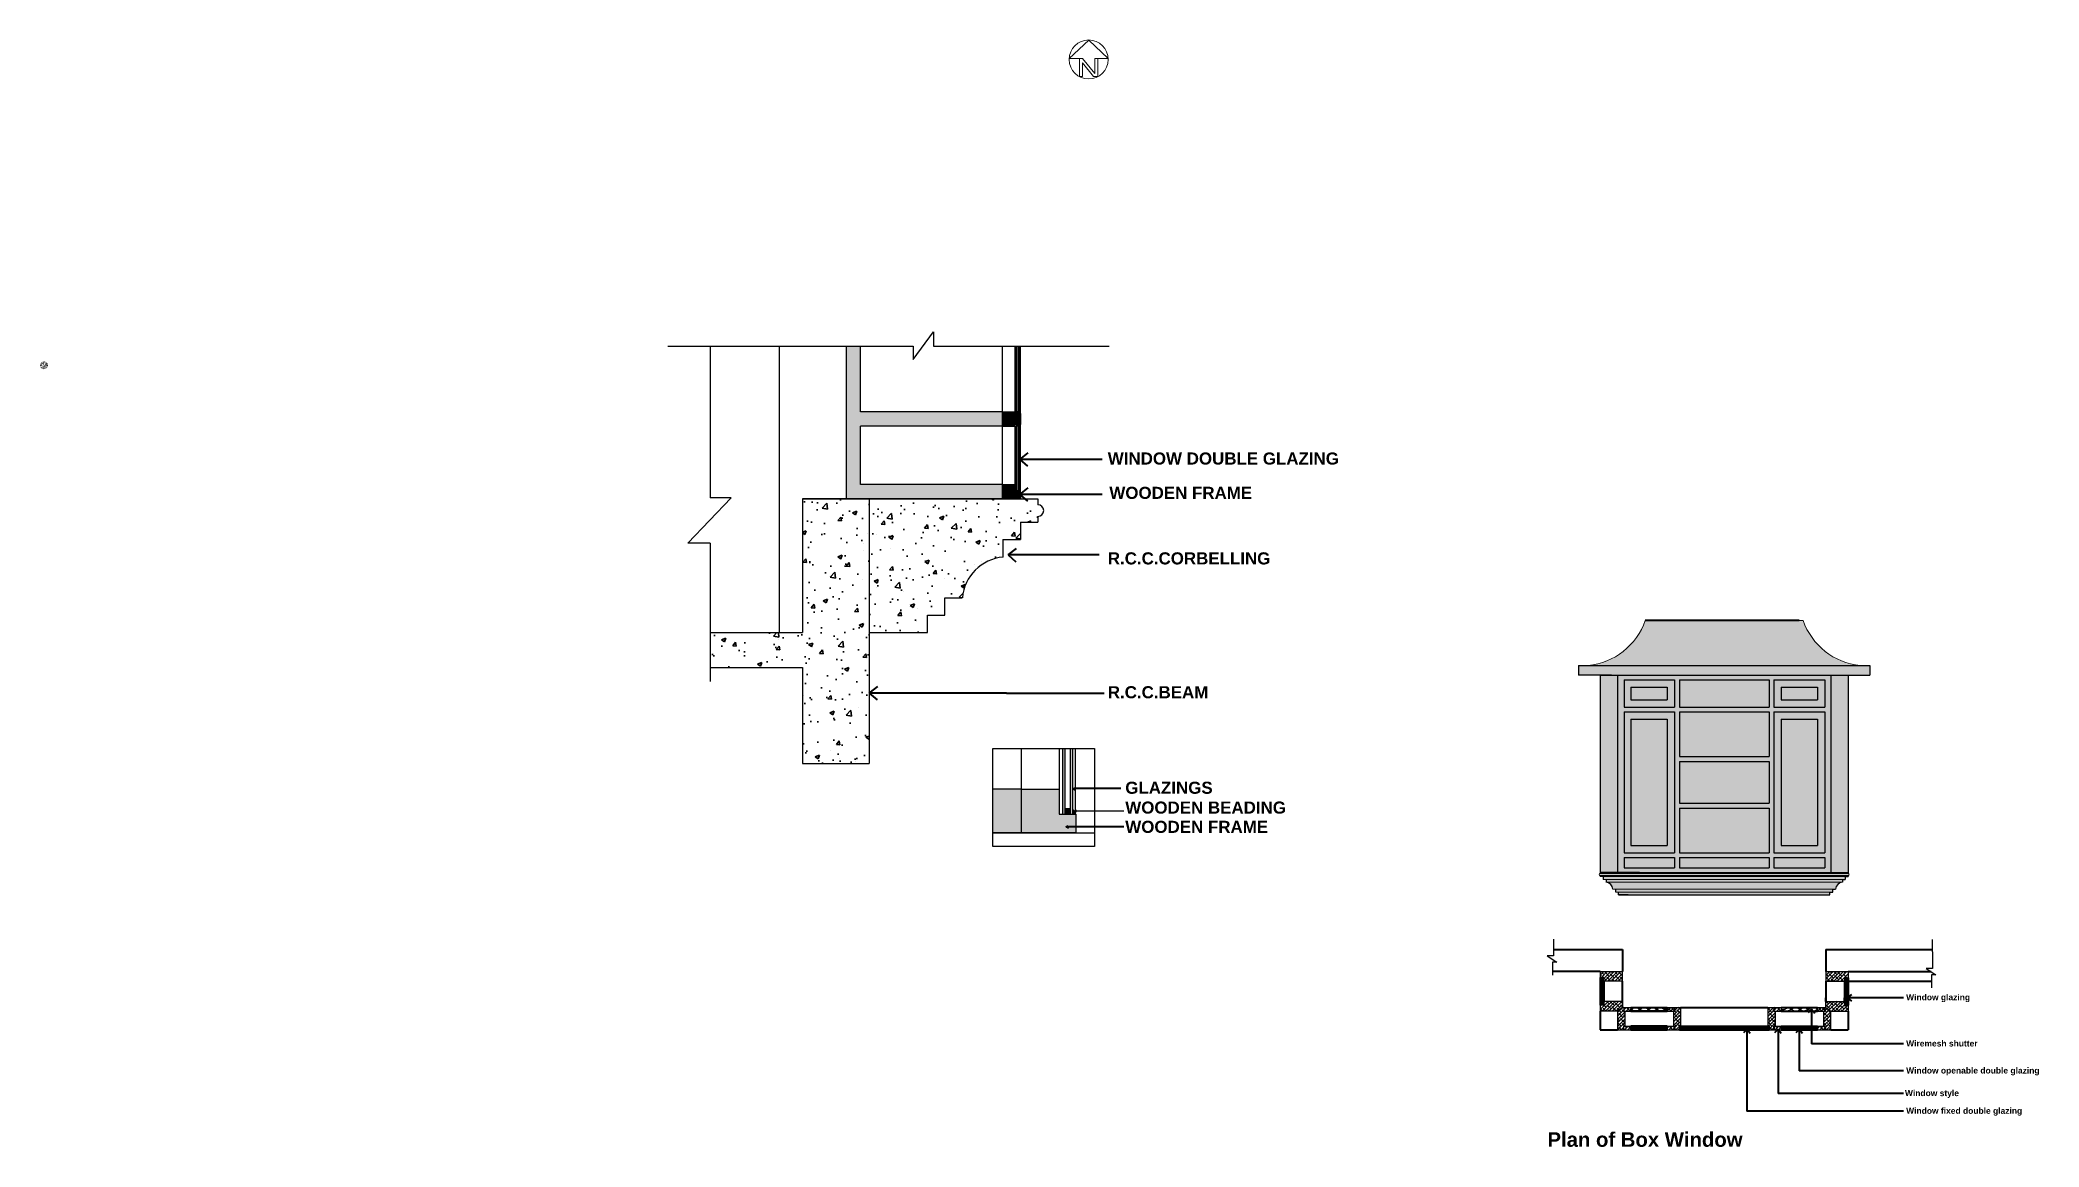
# Model space of a CAD drawing. Header units: inches. Extents: x 1352 to 5457, y 84 to 1168.
# Drawn here: x 1448.3 to 1530.8, y 156.5 to 202.2 of the extents above; entities that cross this region are included whole.
import ezdxf

# ---------------------------------------------------------------- set-up
doc = ezdxf.new("R2010")
doc.units = ezdxf.units.IN
doc.header["$MEASUREMENT"] = 0
doc.linetypes.add('DOT2', pattern=[0.125, 0, -0.125])
for name, color, linetype, lineweight in [('CILL', 250, 'Continuous', 9), ('contour', 250, 'DOT2', 35), ('text', 250, 'Continuous', 30), ('wall', 7, 'Continuous', 40), ('win', 250, 'Continuous', 30)]:
    doc.layers.add(name, color=color, linetype=linetype, lineweight=lineweight)
doc.styles.get("Standard").update_dxf_attribs({"font": 'arialbd.ttf', "height": 1.5})

msp = doc.modelspace()

# ---------------------------------------------------------------- texts
at = {"layer": 'text'}
msp.add_text('Plan of Box Window', height=0.6, dxfattribs=at).set_placement((1510.513, 156.529))
at = {"layer": 'win'}
for s, height, p in [('WINDOW DOUBLE GLAZING', 0.5, (1492.355, 184.697)), ('WOODEN FRAME', 0.5, (1492.419, 183.279)), ('R.C.C.CORBELLING', 0.5, (1492.355, 180.574)), ('R.C.C.BEAM', 0.5, (1492.355, 175.047)), ('GLAZINGS', 0.5, (1493.077, 171.104)), ('WOODEN BEADING', 0.5, (1493.077, 170.285)), ('WOODEN FRAME', 0.5, (1493.077, 169.489)), ('Window glazing', 0.25, (1525.325, 162.579)), ('Wiremesh shutter', 0.25, (1525.325, 160.671)), ('Window openable double glazing', 0.25, (1525.325, 159.555)), ('Window style         ', 0.25, (1525.274, 158.621)), ('Window fixed double glazing', 0.25, (1525.325, 157.891))]:
    msp.add_text(s, height=height, dxfattribs=at).set_placement(p)

# ---------------------------------------------------------------- blocks, each defined once
blk = doc.blocks.new('North Arrow')
for p, q in [((0, 0), (-12.86, -11.999)), ((0, 0), (12.782, -11.999)), ((-12.86, -11.999), (-6, -11.999)), ((-6, -11.999), (-6, -23.999)), ((-6, -11.999), (-4, -11.999)), ((-4, -11.999), (4, -21.999)), ((4, -11.999), (4, -21.999)), ((6, -11.999), (4, -11.999)), ((12.782, -11.999), (6, -11.999)), ((6, -11.999), (6, -23.999)), ((-6, -23.999), (-4, -23.999)), ((3.195, -23.996), (-4, -15.002)), ((-4, -15.002), (-4, -23.999)), ((6, -23.999), (3.195, -23.999))]:
    blk.add_line(p, q)
blk.add_circle((-0.013, -12.745), 12.885)

# ---------------------------------------------------------------- hatches: boundary and pattern name
at = {"layer": 'CILL'}
h = msp.add_hatch(color=256, dxfattribs=at)
h.set_gradient(color1=(255, 255, 0), color2=(179, 179, 0), one_color=1, tint=0.35)
edge = h.paths.add_edge_path(flags=17)
edge.add_arc((1448.426, 188.795), 0.169, 0, 360)
edge = h.paths.add_edge_path(flags=17)
edge.add_arc((1448.426, 188.795), 0.169, 0, 360)
edge = h.paths.add_edge_path(flags=16)
edge.add_line((1448.258, 188.795), (1448.595, 188.795))
edge = h.paths.add_edge_path(flags=16)
edge.add_line((1448.544, 188.913), (1448.308, 188.677))
edge = h.paths.add_edge_path(flags=16)
edge.add_line((1448.544, 188.677), (1448.308, 188.913))
edge = h.paths.add_edge_path(flags=16)
edge.add_line((1448.411, 188.962), (1448.473, 188.842))
edge = h.paths.add_edge_path(flags=16)
edge.add_line((1448.478, 188.895), (1448.442, 188.962))
edge = h.paths.add_edge_path(flags=16)
edge.add_line((1448.454, 188.94), (1448.462, 188.959))
edge = h.paths.add_edge_path(flags=16)
edge.add_line((1448.409, 188.693), (1448.477, 188.634))
edge = h.paths.add_edge_path(flags=16)
edge.add_line((1448.426, 188.741), (1448.499, 188.643))
edge = h.paths.add_edge_path(flags=16)
edge.add_line((1448.452, 188.769), (1448.594, 188.787))
edge = h.paths.add_edge_path(flags=16)
edge.add_line((1448.426, 188.963), (1448.426, 188.626))
edge = h.paths.add_edge_path(flags=16)
edge.add_line((1448.273, 188.725), (1448.369, 188.795))
edge = h.paths.add_edge_path(flags=16)
edge.add_line((1448.262, 188.76), (1448.324, 188.762))
edge = h.paths.add_edge_path(flags=16)
edge.add_line((1448.398, 188.766), (1448.419, 188.627))
edge = h.paths.add_edge_path(flags=16)
edge.add_line((1448.277, 188.717), (1448.379, 188.748))
edge = h.paths.add_edge_path(flags=16)
edge.add_line((1448.266, 188.743), (1448.299, 188.744))
edge = h.paths.add_edge_path(flags=0)
edge.add_line((1448.294, 188.74), (1448.285, 188.721))
edge = h.paths.add_edge_path(flags=16)
edge.add_line((1448.317, 188.713), (1448.282, 188.709))
edge = h.paths.add_edge_path(flags=16)
edge.add_line((1448.296, 188.71), (1448.287, 188.7))
edge = h.paths.add_edge_path(flags=16)
edge.add_line((1448.335, 188.703), (1448.291, 188.695))
edge = h.paths.add_edge_path(flags=16)
edge.add_line((1448.278, 188.743), (1448.27, 188.733))
edge = h.paths.add_edge_path(flags=16)
edge.add_line((1448.385, 188.693), (1448.348, 188.646))
edge = h.paths.add_edge_path(flags=16)
edge.add_line((1448.385, 188.662), (1448.356, 188.642))
edge = h.paths.add_edge_path(flags=16)
edge.add_line((1448.37, 188.738), (1448.346, 188.646))
edge = h.paths.add_edge_path(flags=16)
edge.add_line((1448.357, 188.688), (1448.317, 188.666))
edge = h.paths.add_edge_path(flags=16)
edge.add_line((1448.352, 188.671), (1448.329, 188.658))
edge = h.paths.add_edge_path(flags=16)
edge.add_line((1448.366, 188.667), (1448.37, 188.637))
edge = h.paths.add_edge_path(flags=16)
edge.add_line((1448.325, 188.731), (1448.302, 188.681))
edge = h.paths.add_edge_path(flags=16)
edge.add_line((1448.303, 188.697), (1448.295, 188.69))
edge = h.paths.add_edge_path(flags=16)
edge.add_line((1448.385, 188.752), (1448.385, 188.632))
edge = h.paths.add_edge_path(flags=16)
edge.add_line((1448.385, 188.704), (1448.415, 188.627))
edge = h.paths.add_edge_path(flags=16)
edge.add_line((1448.402, 188.661), (1448.394, 188.63))
edge = h.paths.add_edge_path(flags=16)
edge.add_line((1448.408, 188.646), (1448.4, 188.629))
edge = h.paths.add_edge_path(flags=16)
edge.add_line((1448.443, 188.663), (1448.456, 188.63))
edge = h.paths.add_edge_path(flags=16)
edge.add_line((1448.45, 188.645), (1448.437, 188.627))
edge = h.paths.add_edge_path(flags=16)
edge.add_line((1448.258, 188.803), (1448.393, 188.829))
edge = h.paths.add_edge_path(flags=16)
edge.add_line((1448.286, 188.887), (1448.334, 188.887))
edge = h.paths.add_edge_path(flags=16)
edge.add_line((1448.269, 188.853), (1448.368, 188.853))
edge = h.paths.add_edge_path(flags=16)
edge.add_line((1448.336, 188.853), (1448.26, 188.821))
edge = h.paths.add_edge_path(flags=17)
edge.add_line((1448.261, 188.83), (1448.325, 188.816))
edge = h.paths.add_edge_path(flags=0)
edge.add_line((1448.266, 188.845), (1448.294, 188.836))
edge = h.paths.add_edge_path(flags=17)
edge.add_line((1448.272, 188.863), (1448.292, 188.854))
edge = h.paths.add_edge_path(flags=16)
edge.add_line((1448.277, 188.872), (1448.313, 188.853))
edge = h.paths.add_edge_path(flags=16)
edge.add_line((1448.299, 188.794), (1448.26, 188.766))
edge = h.paths.add_edge_path(flags=16)
edge.add_line((1448.258, 188.781), (1448.274, 188.776))
edge = h.paths.add_edge_path(flags=16)
edge.add_line((1448.339, 188.938), (1448.426, 188.851))
edge = h.paths.add_edge_path(flags=16)
edge.add_line((1448.367, 188.952), (1448.426, 188.921))
edge = h.paths.add_edge_path(flags=16)
edge.add_line((1448.392, 188.885), (1448.391, 188.96))
edge = h.paths.add_edge_path(flags=16)
edge.add_line((1448.352, 188.926), (1448.352, 188.946))
edge = h.paths.add_edge_path(flags=16)
edge.add_line((1448.364, 188.913), (1448.38, 188.957))
edge = h.paths.add_edge_path(flags=17)
edge.add_line((1448.335, 188.936), (1448.361, 188.861))
edge = h.paths.add_edge_path(flags=16)
edge.add_line((1448.322, 188.927), (1448.327, 188.895))
edge = h.paths.add_edge_path(flags=16)
edge.add_line((1448.313, 188.92), (1448.324, 188.916))
edge = h.paths.add_edge_path(flags=16)
edge.add_line((1448.297, 188.902), (1448.312, 188.888))
edge = h.paths.add_edge_path(flags=16)
edge.add_line((1448.303, 188.897), (1448.301, 188.908))
edge = h.paths.add_edge_path(flags=16)
edge.add_line((1448.428, 188.931), (1448.437, 188.962))
edge = h.paths.add_edge_path(flags=16)
edge.add_line((1448.433, 188.949), (1448.422, 188.963))
edge = h.paths.add_edge_path(flags=16)
edge.add_line((1448.391, 188.949), (1448.404, 188.962))
edge = h.paths.add_edge_path(flags=16)
edge.add_line((1448.501, 188.743), (1448.592, 188.767))
edge = h.paths.add_edge_path(flags=16)
edge.add_line((1448.515, 188.707), (1448.566, 188.701))
edge = h.paths.add_edge_path(flags=16)
edge.add_line((1448.543, 188.703), (1448.556, 188.688))
edge = h.paths.add_edge_path(flags=16)
edge.add_line((1448.479, 188.742), (1448.588, 188.746))
edge = h.paths.add_edge_path(flags=16)
edge.add_line((1448.534, 188.743), (1448.574, 188.713))
edge = h.paths.add_edge_path(flags=16)
edge.add_line((1448.479, 188.742), (1448.501, 188.644))
edge = h.paths.add_edge_path(flags=16)
edge.add_line((1448.491, 188.692), (1448.526, 188.658))
edge = h.paths.add_edge_path(flags=16)
edge.add_line((1448.512, 188.71), (1448.517, 188.654))
edge = h.paths.add_edge_path(flags=16)
edge.add_line((1448.496, 188.669), (1448.491, 188.64))
edge = h.paths.add_edge_path(flags=16)
edge.add_line((1448.555, 188.727), (1448.583, 188.732))
edge = h.paths.add_edge_path(flags=16)
edge.add_line((1448.482, 188.849), (1448.472, 188.957))
edge = h.paths.add_edge_path(flags=16)
edge.add_line((1448.476, 188.917), (1448.498, 188.947))
edge = h.paths.add_edge_path(flags=16)
edge.add_line((1448.515, 188.938), (1448.511, 188.881))
edge = h.paths.add_edge_path(flags=16)
edge.add_line((1448.514, 188.914), (1448.527, 188.93))
edge = h.paths.add_edge_path(flags=16)
edge.add_line((1448.531, 188.899), (1448.557, 188.9))
edge = h.paths.add_edge_path(flags=16)
edge.add_line((1448.492, 188.86), (1448.576, 188.872))
edge = h.paths.add_edge_path(flags=16)
edge.add_line((1448.528, 188.865), (1448.564, 188.893))
edge = h.paths.add_edge_path(flags=16)
edge.add_line((1448.579, 188.866), (1448.485, 188.796))
edge = h.paths.add_edge_path(flags=16)
edge.add_line((1448.535, 188.832), (1448.59, 188.833))
edge = h.paths.add_edge_path(flags=16)
edge.add_line((1448.509, 188.776), (1448.594, 188.815))
edge = h.paths.add_edge_path(flags=16)
edge.add_line((1448.474, 188.938), (1448.492, 188.95))
edge = h.paths.add_edge_path()
edge.add_line((1448.474, 188.938), (1448.492, 188.95))
edge.add_line((1448.509, 188.776), (1448.594, 188.815))
edge.add_line((1448.535, 188.832), (1448.59, 188.833))
edge.add_line((1448.579, 188.866), (1448.485, 188.796))
edge.add_line((1448.528, 188.865), (1448.564, 188.893))
edge.add_line((1448.492, 188.86), (1448.576, 188.872))
edge.add_line((1448.531, 188.899), (1448.557, 188.9))
edge.add_line((1448.514, 188.914), (1448.527, 188.93))
edge.add_line((1448.515, 188.938), (1448.511, 188.881))
edge.add_line((1448.476, 188.917), (1448.498, 188.947))
edge.add_line((1448.482, 188.849), (1448.472, 188.957))
edge.add_line((1448.555, 188.727), (1448.583, 188.732))
edge.add_line((1448.496, 188.669), (1448.491, 188.64))
edge.add_line((1448.512, 188.71), (1448.517, 188.654))
edge.add_line((1448.491, 188.692), (1448.526, 188.658))
edge.add_line((1448.479, 188.742), (1448.501, 188.644))
edge.add_line((1448.534, 188.743), (1448.574, 188.713))
edge.add_line((1448.479, 188.742), (1448.588, 188.746))
edge.add_line((1448.543, 188.703), (1448.556, 188.688))
edge.add_line((1448.515, 188.707), (1448.566, 188.701))
edge.add_line((1448.501, 188.743), (1448.592, 188.767))
edge.add_line((1448.391, 188.949), (1448.404, 188.962))
edge.add_line((1448.433, 188.949), (1448.422, 188.963))
edge.add_line((1448.428, 188.931), (1448.437, 188.962))
edge.add_line((1448.303, 188.897), (1448.301, 188.908))
edge.add_line((1448.297, 188.902), (1448.312, 188.888))
edge.add_line((1448.313, 188.92), (1448.324, 188.916))
edge.add_line((1448.322, 188.927), (1448.327, 188.895))
edge.add_line((1448.335, 188.936), (1448.361, 188.861))
edge.add_line((1448.364, 188.913), (1448.38, 188.957))
edge.add_line((1448.352, 188.926), (1448.352, 188.946))
edge.add_line((1448.392, 188.885), (1448.391, 188.96))
edge.add_line((1448.367, 188.952), (1448.426, 188.921))
edge.add_line((1448.339, 188.938), (1448.426, 188.851))
edge.add_line((1448.258, 188.781), (1448.274, 188.776))
edge.add_line((1448.299, 188.794), (1448.26, 188.766))
edge.add_line((1448.277, 188.872), (1448.313, 188.853))
edge.add_line((1448.272, 188.863), (1448.292, 188.854))
edge.add_line((1448.266, 188.845), (1448.294, 188.836))
edge.add_line((1448.261, 188.83), (1448.325, 188.816))
edge.add_line((1448.336, 188.853), (1448.26, 188.821))
edge.add_line((1448.269, 188.853), (1448.368, 188.853))
edge.add_line((1448.286, 188.887), (1448.334, 188.887))
edge.add_line((1448.258, 188.803), (1448.393, 188.829))
edge.add_line((1448.443, 188.663), (1448.456, 188.63))
edge.add_line((1448.402, 188.661), (1448.394, 188.63))
edge.add_line((1448.385, 188.704), (1448.415, 188.627))
edge.add_line((1448.385, 188.752), (1448.385, 188.632))
edge.add_line((1448.303, 188.697), (1448.295, 188.69))
edge.add_line((1448.325, 188.731), (1448.302, 188.681))
edge.add_line((1448.366, 188.667), (1448.37, 188.637))
edge.add_line((1448.352, 188.671), (1448.329, 188.658))
edge.add_line((1448.357, 188.688), (1448.317, 188.666))
edge.add_line((1448.37, 188.738), (1448.346, 188.646))
edge.add_line((1448.385, 188.662), (1448.356, 188.642))
edge.add_line((1448.385, 188.693), (1448.348, 188.646))
edge.add_line((1448.278, 188.743), (1448.27, 188.733))
edge.add_line((1448.335, 188.703), (1448.291, 188.695))
edge.add_line((1448.296, 188.71), (1448.287, 188.7))
edge.add_line((1448.317, 188.713), (1448.282, 188.709))
edge.add_line((1448.294, 188.74), (1448.285, 188.721))
edge.add_line((1448.266, 188.743), (1448.299, 188.744))
edge.add_line((1448.277, 188.717), (1448.379, 188.748))
edge.add_line((1448.398, 188.766), (1448.419, 188.627))
edge.add_line((1448.262, 188.76), (1448.324, 188.762))
edge.add_line((1448.273, 188.725), (1448.369, 188.795))
edge.add_line((1448.426, 188.963), (1448.426, 188.626))
edge.add_line((1448.452, 188.769), (1448.594, 188.787))
edge.add_line((1448.426, 188.741), (1448.499, 188.643))
edge.add_line((1448.409, 188.693), (1448.477, 188.634))
edge.add_line((1448.454, 188.94), (1448.462, 188.959))
edge.add_line((1448.478, 188.895), (1448.442, 188.962))
edge.add_line((1448.411, 188.962), (1448.473, 188.842))
edge.add_line((1448.544, 188.677), (1448.308, 188.913))
edge.add_line((1448.544, 188.913), (1448.308, 188.677))
edge.add_line((1448.258, 188.795), (1448.595, 188.795))
h = msp.add_hatch(color=256, dxfattribs=at)
h.set_gradient(color1=(223, 255, 127), color2=(235, 255, 173), one_color=1, tint=0.84, name='CYLINDER')
h.paths.add_polyline_path([(1522.691, 167.449), (1512.931, 167.449, -0.361341), (1513.211, 167.169), (1522.291, 167.169), (1522.411, 167.169, -0.361341)])
h.paths.add_polyline_path([(1522.931, 167.809), (1512.691, 167.809, 1), (1512.691, 167.729), (1522.931, 167.729, 0.023408), (1522.935, 167.73, 0.954255)])
h.paths.add_polyline_path([(1522.931, 167.729), (1512.691, 167.729), (1512.691, 167.689), (1522.811, 167.689), (1522.931, 167.689)])
h.paths.add_polyline_path([(1522.931, 167.849), (1521.311, 167.849), (1512.691, 167.849), (1512.691, 167.809), (1522.931, 167.809)])
h.paths.add_polyline_path([(1522.811, 167.689), (1512.811, 167.689), (1512.811, 167.569), (1522.691, 167.569), (1522.811, 167.569)])
h.paths.add_polyline_path([(1522.291, 167.169), (1513.331, 167.169), (1513.331, 167.049), (1522.171, 167.049), (1522.291, 167.049)])
h.paths.add_polyline_path([(1522.171, 167.049), (1513.451, 167.049), (1513.451, 166.929), (1513.851, 166.929), (1522.171, 166.929)])
h = msp.add_hatch(color=256, dxfattribs=at)
h.set_gradient(color1=(223, 255, 127), color2=(235, 255, 173), one_color=1, tint=0.84, name='CYLINDER')
h.paths.add_polyline_path([(1522.691, 167.569), (1512.931, 167.569), (1512.931, 167.449), (1522.691, 167.449)])
at = {"layer": 'contour'}
h = msp.add_hatch(color=256, dxfattribs=at)
h.set_gradient(color1=(149, 212, 147), one_color=1, tint=1, name='CURVED')
h.paths.add_polyline_path([(1487.997, 186.878), (1482.147, 186.878), (1482.147, 189.587), (1481.547, 189.587), (1481.547, 183.278), (1487.997, 183.278), (1487.997, 183.878), (1482.147, 183.878), (1482.147, 186.278), (1487.997, 186.278)])
h = msp.add_hatch(color=256, dxfattribs=at)
h.set_gradient(color1=(177, 205, 225), one_color=1, tint=1, name='CURVED')
h.paths.add_polyline_path([(1488.702, 189.587), (1488.672, 189.587), (1488.672, 186.803), (1488.702, 186.803)])
h.paths.add_polyline_path([(1488.597, 189.587), (1488.567, 189.587), (1488.567, 186.803), (1488.597, 186.803)])
h = msp.add_hatch(color=256, dxfattribs=at)
h.set_gradient(color1=(149, 212, 147), one_color=1, tint=1, name='CURVED')
h.paths.add_polyline_path([(1487.997, 186.278), (1488.522, 186.278), (1488.522, 186.353), (1488.749, 186.353), (1488.749, 186.803), (1488.703, 186.803), (1488.522, 186.803), (1488.522, 186.878), (1487.997, 186.878)])
h = msp.add_hatch(color=256, dxfattribs=at)
h.set_gradient(color1=(177, 205, 225), one_color=1, tint=1, name='CURVED')
h.paths.add_polyline_path([(1488.735, 186.821, -0.323881), (1488.717, 186.847), (1488.717, 186.856), (1488.714, 186.856), (1488.714, 186.866, 0.400701), (1488.703, 186.878), (1488.703, 186.803), (1488.749, 186.803, 0.414213), (1488.735, 186.817, 0.000027), (1488.735, 186.817)])
h.paths.add_polyline_path([(1488.668, 186.878), (1488.601, 186.878), (1488.601, 186.803), (1488.668, 186.803)])
h = msp.add_hatch(color=256, dxfattribs=at)
h.set_gradient(color1=(177, 205, 225), one_color=1, tint=1, name='CURVED')
h.paths.add_polyline_path([(1488.597, 186.353), (1488.567, 186.353), (1488.567, 183.534), (1488.597, 183.534)])
h.paths.add_polyline_path([(1488.702, 186.353), (1488.672, 186.353), (1488.672, 183.534), (1488.702, 183.534)])
h = msp.add_hatch(color=256, dxfattribs=at)
h.set_gradient(color1=(177, 205, 225), one_color=1, tint=1, name='CURVED')
h.paths.add_polyline_path([(1488.672, 186.353), (1488.597, 186.353), (1488.597, 186.278), (1488.672, 186.278)])
h.paths.add_polyline_path([(1488.735, 186.34, 0.414245), (1488.749, 186.353), (1488.703, 186.353), (1488.703, 186.278, 0.400701), (1488.714, 186.29), (1488.714, 186.301), (1488.717, 186.301), (1488.717, 186.31, -0.323881), (1488.735, 186.335)])
h = msp.add_hatch(dxfattribs=at)
h.set_pattern_fill('AR-CONC', color=256, scale=0.25, style=0)
h.set_pattern_definition([(50, (-229.4497, -117.534), (1.7931505, -0.1568803), [0.1875, -2.0625]), (355, (-229.4497, -117.534), (-0.3468783, 1.8804803), [0.15, -1.65]), (100.4514, (-229.3003, -117.547), (1.4462735, 1.7235989), [0.1593505, -1.7528553]), (46.1842, (-229.4497, -117.034), (2.6681026, -0.4137975), [0.28125, -3.09375]), (96.6356, (-229.2274, -117.0685), (2.3366568, 2.4352947), [0.2390257, -2.6292825]), (351.1842, (-229.4497, -117.034), (2.336655, 2.4352965), [0.225, -2.475]), (21, (-229.1997, -117.159), (1.4922676, -1.0065472), [0.1875, -2.0625]), (326, (-229.1997, -117.159), (0.6082883, 1.8128751), [0.15, -1.65]), (71.4514, (-229.0754, -117.2429), (2.1005566, 0.8063262), [0.1593505, -1.7528553]), (37.5, (-229.4497, -117.534), (0.03039964, 0.83223463), [0, -1.63, 0, -1.675, 0, -1.65625]), (7.5, (-229.4497, -117.534), (0.65767384, 0.9860293), [0, -0.955, 0, -1.5925, 0, -0.63125]), (327.5, (-230.0072, -117.534), (1.3345561, -0.05638718), [0, -0.625, 0, -1.95, 0, -2.5875]), (317.5, (-230.2572, -117.534), (1.4579654, 0.25026246), [0, -0.8125, 0, -1.295, 0, -1.8375])])
h.paths.add_polyline_path([(1488.747, 182.318), (1489.467, 182.318), (1489.467, 182.558, 0.214635), (1489.647, 182.639, 0.646585), (1489.467, 183.038), (1489.467, 183.278), (1482.507, 183.278), (1482.507, 177.758), (1484.907, 177.758), (1484.907, 178.478), (1485.627, 178.478), (1485.627, 179.198), (1486.347, 179.198, -0.361341), (1488.027, 180.878), (1488.027, 181.598), (1488.747, 181.598)])
h.paths.add_polyline_path([(1482.507, 183.278), (1479.747, 183.278), (1479.747, 177.758), (1475.933, 177.758), (1475.933, 176.318), (1479.747, 176.318), (1479.747, 172.358), (1480.564, 172.358), (1480.592, 172.392), (1480.598, 172.358), (1482.507, 172.358), (1482.507, 177.758)])
h = msp.add_hatch(color=256, dxfattribs=at)
h.set_gradient(color1=(149, 212, 147), one_color=1, tint=1, name='CURVED')
h.paths.add_polyline_path([(1487.997, 183.281), (1488, 183.278), (1488.742, 183.278), (1488.749, 183.285), (1488.749, 183.443), (1488.721, 183.467), (1488.749, 183.489), (1488.749, 183.534), (1488.703, 183.534), (1488.522, 183.534), (1488.522, 183.878), (1487.997, 183.878)])
h = msp.add_hatch(color=256, dxfattribs=at)
h.set_gradient(color1=(177, 205, 225), one_color=1, tint=1, name='CURVED')
h.paths.add_polyline_path([(1488.735, 183.547), (1488.735, 183.552, -0.323881), (1488.717, 183.577), (1488.717, 183.587), (1488.714, 183.587), (1488.714, 183.597, 0.400701), (1488.703, 183.609), (1488.703, 183.534), (1488.749, 183.534, 0.414213), (1488.735, 183.547, 0.000027)])
h.paths.add_polyline_path([(1488.597, 183.534), (1488.672, 183.534), (1488.672, 183.609), (1488.597, 183.609)])
h = msp.add_hatch(color=256, dxfattribs=at)
h.set_gradient(color1=(171, 193, 62), color2=(196, 211, 120), one_color=1, tint=0.65, name='CURVED')
h.paths.add_polyline_path([(1521.072, 178.261), (1520.913, 178.261), (1514.548, 178.261, -0.295555), (1512.191, 176.405), (1523.429, 176.405, -0.295555)])
h = msp.add_hatch(color=256, dxfattribs=at)
h.set_gradient(color1=(216, 229, 140), one_color=1, tint=1, name='CYLINDER')
h.paths.add_polyline_path([(1523.831, 176.405), (1511.791, 176.405), (1511.791, 176.005), (1513.151, 176.005), (1522.931, 176.005), (1523.831, 176.005)])
h = msp.add_hatch(color=256, dxfattribs=at)
h.set_gradient(color1=(255, 223, 127), color2=(255, 226, 138), one_color=1, tint=0.77, name='INVSPHERICAL')
h.paths.add_polyline_path([(1513.409, 176.005), (1512.691, 176.005), (1512.691, 167.849), (1513.409, 167.849)])
h.paths.add_polyline_path([(1522.931, 176.005), (1522.471, 176.005), (1522.211, 176.005), (1522.211, 167.849), (1522.931, 167.849)])
h = msp.add_hatch(color=256, dxfattribs=at)
h.set_gradient(color1=(149, 212, 147), one_color=1, tint=1, name='CURVED')
h.paths.add_polyline_path([(1522.211, 176.005), (1513.409, 176.005), (1513.409, 167.849), (1514.311, 167.849), (1522.211, 167.849)])
h.paths.add_polyline_path([(1515.961, 172.642), (1515.961, 174.485), (1519.661, 174.485), (1519.661, 172.642)], flags=16)
h.paths.add_polyline_path([(1519.661, 172.442), (1519.661, 170.713), (1515.961, 170.713), (1515.961, 172.442)], flags=16)
h.paths.add_polyline_path([(1515.761, 168.669), (1513.681, 168.669), (1513.681, 174.485), (1515.761, 174.485)], flags=16)
h.paths.add_polyline_path([(1515.461, 168.969), (1513.958, 168.969), (1513.958, 174.185), (1515.461, 174.185)], flags=0)
h.paths.add_polyline_path([(1519.661, 170.513), (1519.661, 168.669), (1515.961, 168.669), (1515.961, 170.513)], flags=16)
h.paths.add_polyline_path([(1515.961, 174.685), (1515.961, 175.805), (1519.661, 175.805), (1519.661, 174.685)], flags=16)
h.paths.add_polyline_path([(1515.761, 174.685), (1513.681, 174.685), (1513.681, 175.805), (1515.761, 175.805)], flags=16)
h.paths.add_polyline_path([(1515.461, 174.985), (1513.958, 174.985), (1513.958, 175.505), (1515.461, 175.505)], flags=0)
h.paths.add_polyline_path([(1519.861, 174.485), (1521.965, 174.485), (1521.965, 168.669), (1519.861, 168.669)], flags=16)
h.paths.add_polyline_path([(1520.161, 174.185), (1521.665, 174.185), (1521.665, 168.969), (1520.161, 168.969)], flags=0)
h.paths.add_polyline_path([(1519.661, 168.469), (1519.661, 168.049), (1515.961, 168.049), (1515.961, 168.469)], flags=16)
h.paths.add_polyline_path([(1515.761, 168.469), (1515.761, 168.049), (1513.681, 168.049), (1513.681, 168.469)], flags=16)
h.paths.add_polyline_path([(1519.861, 174.685), (1519.861, 175.805), (1521.965, 175.805), (1521.965, 174.685)], flags=16)
h.paths.add_polyline_path([(1520.161, 174.985), (1520.161, 175.505), (1521.665, 175.505), (1521.665, 174.985)], flags=0)
h.paths.add_polyline_path([(1519.861, 168.469), (1521.965, 168.469), (1521.965, 168.049), (1519.861, 168.049)], flags=16)
h = msp.add_hatch(color=256, dxfattribs=at)
h.set_gradient(color1=(177, 205, 225), one_color=1, tint=1, name='CURVED')
h.paths.add_polyline_path([(1515.461, 175.505), (1513.958, 175.505), (1513.958, 174.985), (1515.461, 174.985)])
h.paths.add_polyline_path([(1521.665, 175.505), (1520.161, 175.505), (1520.161, 174.985), (1521.665, 174.985)])
h.paths.add_polyline_path([(1515.461, 174.185), (1513.958, 174.185), (1513.958, 168.969), (1515.461, 168.969)])
h.paths.add_polyline_path([(1521.665, 174.185), (1520.161, 174.185), (1520.161, 168.969), (1521.665, 168.969)])
h.paths.add_polyline_path([(1519.661, 175.805), (1515.961, 175.805), (1515.961, 174.685), (1519.661, 174.685)])
h.paths.add_polyline_path([(1519.661, 174.485), (1515.961, 174.485), (1515.961, 172.642), (1519.661, 172.642)])
h.paths.add_polyline_path([(1519.661, 172.442), (1515.961, 172.442), (1515.961, 170.713), (1519.661, 170.713)])
h.paths.add_polyline_path([(1519.661, 170.513), (1515.961, 170.513), (1515.961, 168.669), (1519.661, 168.669)])
h.paths.add_polyline_path([(1515.761, 168.469), (1513.681, 168.469), (1513.681, 168.049), (1515.761, 168.049)])
h.paths.add_polyline_path([(1519.661, 168.469), (1515.961, 168.469), (1515.961, 168.049), (1519.661, 168.049)])
h.paths.add_polyline_path([(1521.965, 168.469), (1519.861, 168.469), (1519.861, 168.049), (1521.965, 168.049)])
h = msp.add_hatch(color=256, dxfattribs=at)
h.set_gradient(color1=(200, 227, 137), color2=(224, 239, 189), one_color=1, tint=0.84, name='CURVED')
h.paths.add_polyline_path([(1515.761, 174.485), (1513.681, 174.485), (1513.681, 168.669), (1515.761, 168.669)])
h.paths.add_polyline_path([(1513.958, 174.185), (1515.461, 174.185), (1515.461, 168.969), (1513.958, 168.969)], flags=16)
h.paths.add_polyline_path([(1521.965, 174.485), (1519.861, 174.485), (1519.861, 168.669), (1521.965, 168.669)])
h.paths.add_polyline_path([(1520.161, 174.185), (1521.665, 174.185), (1521.665, 168.969), (1520.161, 168.969)], flags=16)
h.paths.add_polyline_path([(1521.965, 175.805), (1519.861, 175.805), (1519.861, 174.685), (1521.965, 174.685)])
h.paths.add_polyline_path([(1521.665, 174.985), (1520.161, 174.985), (1520.161, 175.505), (1521.665, 175.505)], flags=16)
h.paths.add_polyline_path([(1515.761, 175.805), (1513.681, 175.805), (1513.681, 174.685), (1515.761, 174.685)])
h.paths.add_polyline_path([(1513.958, 175.505), (1515.461, 175.505), (1515.461, 174.985), (1513.958, 174.985)], flags=16)
h = msp.add_hatch(color=256, dxfattribs=at)
h.set_gradient(color1=(177, 205, 225), one_color=1, tint=1, name='CURVED')
h.paths.add_polyline_path([(1490.891, 172.972), (1490.801, 172.972), (1490.801, 170.258), (1490.891, 170.258)])
h.paths.add_polyline_path([(1490.576, 172.972), (1490.486, 172.972), (1490.486, 170.258), (1490.576, 170.258)])
h = msp.add_hatch(color=256, dxfattribs=at)
h.set_gradient(color1=(200, 227, 137), color2=(224, 239, 189), one_color=1, tint=0.84, name='CURVED')
h.paths.add_polyline_path([(1487.608, 169.491), (1488.776, 169.491), (1488.776, 171.291), (1487.608, 171.291)])
h = msp.add_hatch(color=256, dxfattribs=at)
h.set_gradient(color1=(149, 212, 147), one_color=1, tint=1, name='CURVED')
h.paths.add_polyline_path([(1490.351, 171.291), (1488.776, 171.291), (1488.776, 169.498), (1488.783, 169.491), (1491.009, 169.491), (1491.029, 169.512), (1491.029, 169.735), (1490.724, 169.735), (1490.724, 169.687), (1490.623, 169.735), (1490.724, 169.783), (1490.724, 169.735), (1491.029, 169.735), (1491.029, 170.258), (1490.892, 170.258), (1490.351, 170.258)])
h = msp.add_hatch(color=256, dxfattribs=at)
h.set_gradient(color1=(177, 205, 225), one_color=1, tint=1, name='CURVED')
h.paths.add_polyline_path([(1490.576, 170.258), (1490.801, 170.258), (1490.801, 170.483), (1490.576, 170.483)])
h.paths.add_polyline_path([(1490.892, 170.258), (1491.029, 170.258, 0.414214), (1490.99, 170.298, 8313.650675), (1490.99, 170.298, 0.00012), (1490.99, 170.298, 8275248.94064), (1490.99, 170.298, 0.000027), (1490.99, 170.298), (1490.99, 170.312, -0.323881), (1490.935, 170.388), (1490.935, 170.416), (1490.927, 170.416), (1490.927, 170.447, 0.400701), (1490.892, 170.483)])
at = {"layer": 'win'}
h = msp.add_hatch(color=256, dxfattribs=at)
h.paths.add_polyline_path([(1491.003, 171.363), (1490.913, 171.32), (1491.003, 171.32)])
h.paths.add_polyline_path([(1491.003, 171.32), (1490.913, 171.32), (1491.003, 171.277)])
h.paths.add_polyline_path([(1491.014, 171.32), (1491.003, 171.32), (1491.003, 171.277), (1491.014, 171.272)])
h.paths.add_polyline_path([(1491.014, 171.368), (1491.003, 171.363), (1491.003, 171.32), (1491.014, 171.32)])
h = msp.add_hatch(color=256, dxfattribs=at)
h.paths.add_polyline_path([(1491.026, 170.431), (1490.935, 170.388), (1491.026, 170.388)])
h.paths.add_polyline_path([(1491.026, 170.388), (1490.935, 170.388), (1491.026, 170.345)])
h.paths.add_polyline_path([(1491.036, 170.388), (1491.026, 170.388), (1491.026, 170.345), (1491.036, 170.34)])
h.paths.add_polyline_path([(1491.036, 170.436), (1491.026, 170.431), (1491.026, 170.388), (1491.036, 170.388)])
h = msp.add_hatch(color=256, dxfattribs=at)
h.paths.add_polyline_path([(1490.714, 169.778), (1490.623, 169.735), (1490.714, 169.735)])
h.paths.add_polyline_path([(1490.714, 169.735), (1490.623, 169.735), (1490.714, 169.692)])
h.paths.add_polyline_path([(1490.724, 169.735), (1490.714, 169.735), (1490.714, 169.692), (1490.724, 169.687)])
h.paths.add_polyline_path([(1490.724, 169.783), (1490.714, 169.778), (1490.714, 169.735), (1490.724, 169.735)])
h = msp.add_hatch(dxfattribs=at)
h.set_pattern_fill('ANSI38', color=256, scale=0.8, style=0)
h.set_pattern_definition([(45, (-30.69034, -113.05779), (-0.070710678, 0.070710678), []), (135, (-30.69034, -113.05779), (-0.2121320344, 0.070710678), [0.25, -0.15])])
h.paths.add_polyline_path([(1513.611, 163.761), (1512.691, 163.761), (1512.691, 163.511), (1512.841, 163.511), (1512.841, 163.361), (1513.611, 163.361)])
h.paths.add_polyline_path([(1513.611, 162.531), (1512.841, 162.531), (1512.841, 162.381), (1512.691, 162.381), (1512.691, 162.131), (1513.409, 162.131), (1513.611, 162.281)])
h.paths.add_polyline_path([(1513.709, 162.131), (1513.659, 162.131), (1513.659, 162.281), (1513.611, 162.281), (1513.409, 162.131), (1513.409, 161.361), (1513.658, 161.361), (1513.658, 161.511), (1513.709, 161.511)])
edge = h.paths.add_edge_path()
edge.add_spline(control_points=[(1513.959, 162.216), (1513.959, 162.216), (1513.959, 162.216), (1513.959, 162.216)], knot_values=[0, 0, 0, 0, 0.000278, 0.000278, 0.000278, 0.000278], degree=3, periodic=0)
edge.add_spline(control_points=[(1513.959, 162.216), (1513.975, 162.224), (1513.991, 162.232), (1514.007, 162.24)], knot_values=[0.000295, 0.000295, 0.000295, 0.000295, 0.050435, 0.050435, 0.050435, 0.050435], degree=3, periodic=0)
edge.add_line((1513.959, 162.216), (1513.959, 162.281))
edge.add_line((1513.959, 162.281), (1513.659, 162.281))
edge.add_line((1513.659, 162.281), (1513.659, 162.131))
edge.add_line((1513.659, 162.131), (1513.709, 162.131))
edge.add_line((1513.709, 162.131), (1513.959, 162.131))
edge.add_line((1513.959, 162.131), (1513.959, 162.216))
h.paths.add_polyline_path([(1513.958, 161.511), (1513.709, 161.511), (1513.658, 161.511), (1513.658, 161.361), (1513.958, 161.361)])
h.paths.add_polyline_path([(1515.761, 162.281), (1515.461, 162.281), (1515.461, 162.131), (1515.711, 162.131), (1515.761, 162.131)])
h.paths.add_polyline_path([(1516.011, 162.281), (1515.761, 162.281), (1515.761, 162.131), (1515.711, 162.131), (1515.711, 161.511), (1515.761, 161.511), (1515.761, 161.361), (1515.961, 161.361), (1515.961, 161.511), (1516.011, 161.511)])
h.paths.add_polyline_path([(1515.761, 161.511), (1515.711, 161.511), (1515.461, 161.511), (1515.461, 161.361), (1515.761, 161.361)])
h.paths.add_polyline_path([(1519.911, 162.131), (1519.861, 162.131), (1519.861, 162.281), (1519.611, 162.281), (1519.611, 161.511), (1519.661, 161.511), (1519.661, 161.361), (1519.861, 161.361), (1519.861, 161.511), (1519.911, 161.511)])
h.paths.add_polyline_path([(1520.161, 162.281), (1519.861, 162.281), (1519.861, 162.131), (1519.911, 162.131), (1520.161, 162.131)])
h.paths.add_polyline_path([(1520.161, 161.511), (1519.911, 161.511), (1519.861, 161.511), (1519.861, 161.361), (1520.007, 161.361), (1520.033, 161.391), (1520.057, 161.361), (1520.161, 161.361)])
h.paths.add_polyline_path([(1521.964, 162.281), (1521.664, 162.281), (1521.664, 162.131), (1521.914, 162.131), (1521.964, 162.131)])
h.paths.add_polyline_path([(1521.965, 161.511), (1521.914, 161.511), (1521.665, 161.511), (1521.665, 161.361), (1521.965, 161.361)])
h.paths.add_polyline_path([(1522.211, 162.132), (1522.011, 162.281), (1521.964, 162.281), (1521.964, 162.131), (1521.914, 162.131), (1521.914, 161.511), (1521.965, 161.511), (1521.965, 161.361), (1522.211, 161.361)])
h.paths.add_polyline_path([(1522.931, 162.381), (1522.781, 162.381), (1522.781, 162.531), (1522.011, 162.531), (1522.011, 162.281), (1522.214, 162.131), (1522.931, 162.131)])
h.paths.add_polyline_path([(1522.931, 163.761), (1522.011, 163.761), (1522.011, 163.361), (1522.781, 163.361), (1522.781, 163.511), (1522.931, 163.511)])

# ---------------------------------------------------------------- linework, layer by layer
at = {"layer": 'CILL'}
for p, q in [((1520.913, 178.261), (1521.072, 178.261)), ((1512.691, 167.809), (1522.931, 167.809)), ((1512.691, 167.729), (1522.931, 167.729)), ((1522.811, 167.689), (1512.691, 167.689)), ((1522.691, 167.569), (1512.811, 167.569)), ((1512.931, 167.449), (1522.691, 167.449)), ((1522.291, 167.169), (1513.211, 167.169)), ((1522.171, 167.049), (1513.331, 167.049))]:
    msp.add_line(p, q, dxfattribs=at)
for centre, start, end in [((1511.937, 179.152), 275.28248, 341.14371), ((1523.683, 179.152), 198.85629, 264.71752)]:
    msp.add_arc(centre, 2.759, start, end, dxfattribs=at)
at = {"layer": 'text', "linetype": 'Continuous'}
for p, q in [((1475.933, 189.587), (1475.933, 183.318)), ((1478.787, 189.587), (1478.787, 177.758)), ((1488.522, 189.587), (1488.522, 186.878)), ((1488.567, 189.587), (1488.567, 186.803)), ((1488.597, 189.587), (1488.597, 186.803)), ((1488.522, 186.278), (1488.522, 183.878)), ((1488.567, 186.353), (1488.567, 183.534)), ((1488.597, 186.353), (1488.597, 183.534)), ((1488.672, 186.353), (1488.672, 183.534)), ((1488.702, 186.353), (1488.702, 183.534)), ((1475.013, 181.445), (1476.806, 183.318)), ((1476.806, 183.318), (1475.933, 183.318)), ((1488.747, 183.278), (1479.747, 183.278)), ((1479.747, 183.278), (1479.747, 177.758)), ((1479.747, 183.278), (1489.467, 183.278)), ((1482.507, 183.278), (1482.507, 177.758)), ((1489.467, 183.278), (1489.467, 183.038)), ((1489.467, 182.558), (1489.467, 182.318)), ((1488.747, 182.318), (1488.747, 181.598)), ((1488.747, 182.318), (1489.467, 182.318)), ((1475.933, 181.445), (1475.013, 181.445)), ((1475.933, 181.445), (1475.933, 175.738)), ((1488.027, 181.598), (1488.027, 180.878)), ((1488.027, 181.598), (1488.747, 181.598)), ((1485.627, 179.198), (1486.347, 179.198)), ((1485.627, 178.478), (1485.627, 179.198)), ((1484.907, 178.478), (1485.627, 178.478)), ((1484.907, 177.758), (1484.907, 178.478)), ((1475.933, 177.758), (1479.747, 177.758)), ((1482.507, 177.758), (1482.507, 172.358)), ((1482.507, 177.758), (1484.907, 177.758)), ((1482.507, 177.758), (1482.507, 172.358)), ((1475.933, 176.318), (1479.747, 176.318)), ((1479.747, 176.318), (1479.747, 172.358)), ((1511.791, 176.405), (1523.831, 176.405)), ((1513.151, 176.005), (1511.791, 176.005)), ((1522.471, 176.005), (1523.831, 176.005)), ((1490.351, 172.972), (1490.351, 171.291)), ((1490.486, 172.972), (1490.486, 170.258)), ((1490.576, 172.972), (1490.576, 170.258)), ((1490.801, 172.972), (1490.801, 170.258)), ((1490.891, 172.972), (1490.891, 170.258)), ((1479.747, 172.358), (1482.507, 172.358)), ((1491.026, 169.491), (1487.608, 169.491)), ((1487.608, 169.491), (1491.808, 169.491)), ((1510.761, 164.42), (1510.505, 164.42)), ((1510.505, 164.42), (1510.904, 164.146)), ((1510.761, 165.106), (1510.761, 164.42)), ((1526.411, 164.583), (1526.411, 165.085)), ((1526.411, 164.583), (1526.411, 163.896)), ((1510.904, 164.146), (1510.722, 164.146)), ((1510.722, 164.146), (1510.722, 163.622)), ((1512.721, 163.511), (1512.721, 162.381)), ((1512.741, 163.511), (1512.741, 162.381)), ((1512.791, 163.511), (1512.791, 162.381)), ((1512.811, 163.511), (1512.811, 162.381)), ((1522.811, 163.511), (1522.811, 162.381)), ((1522.831, 163.511), (1522.831, 162.381)), ((1522.881, 163.511), (1522.881, 162.381)), ((1522.901, 163.511), (1522.901, 162.381)), ((1526.411, 163.896), (1526.155, 163.896)), ((1526.155, 163.896), (1526.555, 163.623)), ((1526.555, 163.623), (1526.372, 163.623)), ((1526.372, 163.623), (1526.372, 163.099)), ((1515.461, 161.481), (1513.958, 161.481)), ((1515.461, 161.461), (1513.958, 161.461)), ((1515.461, 161.411), (1513.958, 161.411)), ((1515.461, 161.391), (1513.958, 161.391)), ((1515.961, 161.481), (1519.661, 161.481)), ((1515.961, 161.461), (1519.661, 161.461)), ((1515.961, 161.411), (1519.661, 161.411)), ((1515.961, 161.391), (1519.661, 161.391)), ((1520.161, 161.481), (1521.665, 161.481)), ((1520.161, 161.461), (1521.665, 161.461)), ((1520.161, 161.411), (1521.665, 161.411)), ((1520.161, 161.391), (1521.665, 161.391))]:
    msp.add_line(p, q, dxfattribs=at)
at = {"layer": 'text'}
for p, q in [((1488.747, 186.809), (1488.747, 189.587)), ((1488.747, 183.54), (1488.747, 186.348)), ((1491.026, 170.275), (1491.026, 172.972))]:
    msp.add_line(p, q, dxfattribs=at)
at = {"layer": 'text', "linetype": 'Continuous'}
for centre, radius, start, end in [((1489.467, 182.798), 0.24, 270, 90), ((1488.198, 179.028), 1.858, 95.26628, 174.73372)]:
    msp.add_arc(centre, radius, start, end, dxfattribs=at)
for points in [[(1513.959, 162.216), (1514.147, 162.278), (1514.536, 162.134), (1514.862, 162.278), (1515.217, 162.126), (1515.461, 162.206)], [(1515.461, 162.206), (1515.338, 162.202), (1515.197, 162.272), (1514.871, 162.126), (1514.499, 162.275), (1514.19, 162.129), (1513.964, 162.21)], [(1520.161, 162.206), (1520.285, 162.202), (1520.426, 162.272), (1520.752, 162.126), (1521.123, 162.275), (1521.433, 162.129), (1521.658, 162.21)], [(1521.664, 162.216), (1521.475, 162.278), (1521.087, 162.134), (1520.76, 162.278), (1520.406, 162.126), (1520.161, 162.206)]]:
    msp.add_spline(points, degree=3, dxfattribs=at)
at = {"layer": 'wall', "linetype": 'Continuous'}
for p, q in [((1488.721, 184.911), (1489.069, 185.181)), ((1492.122, 184.911), (1488.721, 184.911)), ((1488.721, 184.911), (1489.04, 184.631)), ((1488.721, 183.467), (1489.069, 183.737)), ((1492.122, 183.467), (1488.721, 183.467)), ((1488.721, 183.467), (1489.04, 183.187)), ((1488.239, 180.967), (1488.588, 181.236)), ((1491.999, 180.967), (1488.239, 180.967)), ((1488.239, 180.967), (1488.559, 180.686)), ((1482.507, 175.258), (1482.856, 175.527)), ((1488.172, 175.258), (1482.507, 175.258)), ((1482.507, 175.258), (1482.827, 174.977)), ((1488.172, 175.258), (1492.208, 175.258)), ((1490.913, 171.32), (1491.014, 171.272)), ((1492.9, 171.32), (1491.014, 171.32)), ((1490.935, 170.388), (1491.036, 170.34)), ((1490.623, 169.735), (1490.724, 169.783)), ((1493.013, 169.735), (1490.724, 169.735)), ((1522.901, 162.686), (1523.075, 162.821)), ((1525.209, 162.686), (1522.901, 162.686)), ((1522.901, 162.686), (1523.061, 162.546)), ((1521.42, 162.218), (1521.28, 162.058)), ((1521.42, 162.218), (1521.555, 162.044)), ((1521.42, 162.218), (1521.42, 160.778)), ((1518.745, 161.391), (1518.604, 161.231)), ((1518.745, 161.391), (1518.879, 161.216)), ((1518.745, 161.391), (1518.745, 157.999)), ((1520.033, 161.391), (1519.893, 161.231)), ((1520.033, 161.391), (1520.168, 161.216)), ((1520.033, 161.391), (1520.033, 158.729)), ((1520.913, 161.391), (1520.773, 161.231)), ((1520.913, 161.391), (1521.048, 161.216)), ((1520.913, 161.391), (1520.913, 159.662)), ((1525.209, 160.778), (1521.42, 160.778)), ((1525.209, 159.662), (1520.913, 159.662)), ((1525.209, 158.729), (1520.033, 158.729)), ((1525.209, 157.999), (1518.745, 157.999))]:
    msp.add_line(p, q, dxfattribs=at)
at = {"layer": 'wall'}
for p, q in [((1520.913, 178.261), (1514.548, 178.261)), ((1510.761, 164.681), (1513.611, 164.681)), ((1513.611, 164.681), (1513.611, 163.761)), ((1522.011, 164.681), (1526.411, 164.681)), ((1522.011, 164.681), (1522.011, 163.761)), ((1512.691, 163.761), (1510.722, 163.761)), ((1512.691, 163.511), (1512.691, 162.381)), ((1522.931, 163.761), (1526.353, 163.761)), ((1522.931, 163.511), (1522.931, 162.381)), ((1512.841, 163.361), (1512.841, 162.531)), ((1513.611, 162.531), (1513.611, 163.361)), ((1522.011, 163.361), (1522.011, 162.531)), ((1522.011, 162.531), (1522.011, 162.681)), ((1522.781, 163.361), (1522.781, 162.531)), ((1522.781, 162.531), (1522.781, 162.681)), ((1522.931, 163.361), (1526.372, 163.361)), ((1512.691, 162.131), (1512.691, 161.361)), ((1513.959, 162.281), (1515.461, 162.281)), ((1513.959, 162.131), (1515.461, 162.131)), ((1515.461, 162.131), (1513.959, 162.131)), ((1516.011, 162.281), (1519.611, 162.281)), ((1520.161, 162.281), (1521.664, 162.281)), ((1520.161, 162.131), (1521.664, 162.131)), ((1522.931, 162.381), (1522.931, 162.531)), ((1522.931, 162.131), (1522.931, 161.361)), ((1512.691, 161.361), (1513.409, 161.361)), ((1513.958, 161.511), (1515.461, 161.511)), ((1515.461, 161.511), (1513.958, 161.511)), ((1515.461, 161.511), (1513.958, 161.511)), ((1513.958, 161.361), (1515.461, 161.361)), ((1515.961, 161.361), (1519.661, 161.361)), ((1516.011, 161.511), (1519.611, 161.511)), ((1519.861, 161.511), (1519.861, 161.361)), ((1520.161, 161.511), (1521.665, 161.511)), ((1520.161, 161.511), (1521.665, 161.511)), ((1520.161, 161.361), (1521.665, 161.361)), ((1520.161, 161.361), (1521.665, 161.361)), ((1522.211, 161.361), (1522.931, 161.361))]:
    msp.add_line(p, q, dxfattribs=at)
at = {"layer": 'win', "linetype": 'Continuous'}
for p, q in [((1484.314, 189.034), (1485.16, 190.174)), ((1485.16, 190.174), (1485.16, 189.587)), ((1474.186, 189.587), (1484.314, 189.587)), ((1481.547, 189.587), (1481.547, 183.278)), ((1482.147, 186.878), (1482.147, 189.587)), ((1484.314, 189.587), (1484.314, 189.034)), ((1485.16, 189.587), (1492.416, 189.587)), ((1487.997, 189.587), (1487.997, 186.878)), ((1487.997, 186.878), (1482.147, 186.878)), ((1487.997, 186.878), (1488.522, 186.878)), ((1488.522, 186.878), (1488.522, 186.803)), ((1488.747, 186.803), (1488.522, 186.803)), ((1488.668, 186.878), (1488.601, 186.878)), ((1488.601, 186.878), (1488.601, 186.803)), ((1488.668, 186.878), (1488.668, 186.803)), ((1488.703, 186.878), (1488.703, 186.803)), ((1488.703, 186.803), (1488.749, 186.803)), ((1488.714, 186.866), (1488.714, 186.856)), ((1488.717, 186.856), (1488.714, 186.856)), ((1488.717, 186.847), (1488.717, 186.856)), ((1488.735, 186.821), (1488.735, 186.817)), ((1488.749, 186.803), (1488.749, 186.353)), ((1487.997, 186.278), (1482.147, 186.278)), ((1482.147, 183.878), (1482.147, 186.278)), ((1487.997, 186.278), (1487.997, 183.878)), ((1487.997, 186.278), (1488.522, 186.278)), ((1488.747, 186.353), (1488.522, 186.353)), ((1488.522, 186.278), (1488.522, 186.353)), ((1488.672, 186.278), (1488.597, 186.278)), ((1488.703, 186.278), (1488.703, 186.353)), ((1488.703, 186.353), (1488.749, 186.353)), ((1488.714, 186.29), (1488.714, 186.301)), ((1488.717, 186.301), (1488.714, 186.301)), ((1488.717, 186.31), (1488.717, 186.301)), ((1488.735, 186.335), (1488.735, 186.34)), ((1487.997, 183.878), (1482.147, 183.878)), ((1488.522, 183.534), (1488.747, 183.534)), ((1488.672, 183.609), (1488.597, 183.609)), ((1488.703, 183.609), (1488.703, 183.534)), ((1488.703, 183.534), (1488.749, 183.534)), ((1488.714, 183.597), (1488.714, 183.587)), ((1488.717, 183.587), (1488.714, 183.587)), ((1488.717, 183.577), (1488.717, 183.587)), ((1488.735, 183.552), (1488.735, 183.547)), ((1488.749, 183.534), (1488.749, 183.278)), ((1488.776, 172.972), (1488.776, 171.291)), ((1488.776, 171.291), (1487.608, 171.291)), ((1490.351, 170.258), (1491.026, 170.258)), ((1490.801, 170.483), (1490.576, 170.483)), ((1490.892, 170.483), (1490.892, 170.258)), ((1490.892, 170.258), (1491.029, 170.258)), ((1490.927, 170.447), (1490.927, 170.416)), ((1490.935, 170.416), (1490.927, 170.416)), ((1490.935, 170.388), (1490.935, 170.416)), ((1490.99, 170.312), (1490.99, 170.298)), ((1491.029, 170.258), (1491.029, 169.491))]:
    msp.add_line(p, q, dxfattribs=at)
at = {"layer": 'win'}
for p, q in [((1488.672, 189.587), (1488.672, 186.803)), ((1488.702, 189.587), (1488.702, 186.803)), ((1487.997, 186.878), (1487.997, 186.278)), ((1488.531, 186.353), (1488.53, 186.355)), ((1487.997, 183.878), (1488.522, 183.878)), ((1487.997, 183.878), (1487.997, 183.278)), ((1488, 183.278), (1487.997, 183.281)), ((1488.424, 183.278), (1488.424, 183.279)), ((1488.522, 183.878), (1488.522, 183.534)), ((1488.742, 183.278), (1488.749, 183.285)), ((1482.423, 181.85), (1482.423, 181.85)), ((1482.811, 181.818), (1482.811, 181.818)), ((1489.196, 182.371), (1489.196, 182.371)), ((1482.267, 181.16), (1482.267, 181.16)), ((1482.275, 181.429), (1482.275, 181.429)), ((1483.372, 181.246), (1483.372, 181.246)), ((1485.63, 179.983), (1485.63, 179.983)), ((1486.868, 180.585), (1486.868, 180.585)), ((1487.154, 180.694), (1487.154, 180.694)), ((1482.22, 179.931), (1482.22, 179.931)), ((1482.788, 179.609), (1482.788, 179.609)), ((1483.93, 179.461), (1483.93, 179.461)), ((1486.332, 179.36), (1486.332, 179.36)), ((1484.503, 178.77), (1484.503, 178.77)), ((1484.446, 178.209), (1484.446, 178.209)), ((1475.931, 177.088), (1475.931, 177.088)), ((1478.773, 177.462), (1478.773, 177.462)), ((1477.527, 176.33), (1477.527, 176.33)), ((1511.791, 176.405), (1511.791, 176.005)), ((1512.691, 176.005), (1512.691, 167.849)), ((1512.691, 176.005), (1522.931, 176.005)), ((1513.409, 176.005), (1513.409, 167.849)), ((1522.211, 176.005), (1522.211, 167.849)), ((1522.931, 176.005), (1522.931, 167.849)), ((1523.831, 176.405), (1523.831, 176.005)), ((1479.783, 175.149), (1479.783, 175.149)), ((1513.681, 175.805), (1515.761, 175.805)), ((1513.681, 175.805), (1513.681, 174.685)), ((1513.958, 175.505), (1515.461, 175.505)), ((1513.958, 175.505), (1513.958, 174.985)), ((1515.461, 175.505), (1515.461, 174.985)), ((1515.761, 175.805), (1515.761, 174.685)), ((1515.961, 175.805), (1515.961, 174.685)), ((1515.961, 175.805), (1519.661, 175.805)), ((1519.661, 175.805), (1519.661, 174.685)), ((1519.861, 175.805), (1519.861, 174.685)), ((1519.861, 175.805), (1521.965, 175.805)), ((1520.161, 175.505), (1521.665, 175.505)), ((1520.161, 175.505), (1520.161, 174.985)), ((1521.665, 175.505), (1521.665, 174.985)), ((1521.965, 175.805), (1521.965, 174.685)), ((1479.756, 174.976), (1479.756, 174.976)), ((1482.078, 174.659), (1482.078, 174.659)), ((1513.681, 174.685), (1515.761, 174.685)), ((1513.681, 174.485), (1515.761, 174.485)), ((1513.681, 174.485), (1513.681, 168.669)), ((1513.958, 174.985), (1515.461, 174.985)), ((1515.761, 174.485), (1515.761, 168.669)), ((1515.961, 174.685), (1519.661, 174.685)), ((1515.961, 174.485), (1515.961, 172.642)), ((1515.961, 174.485), (1519.661, 174.485)), ((1519.661, 174.485), (1519.661, 172.642)), ((1519.861, 174.685), (1521.965, 174.685)), ((1519.861, 174.485), (1521.965, 174.485)), ((1519.861, 174.485), (1519.861, 168.669)), ((1520.161, 174.985), (1521.665, 174.985)), ((1521.965, 174.485), (1521.965, 168.669)), ((1513.958, 174.185), (1515.461, 174.185)), ((1513.958, 174.185), (1513.958, 168.969)), ((1515.461, 174.185), (1515.461, 168.969)), ((1520.161, 174.185), (1521.665, 174.185)), ((1520.161, 174.185), (1520.161, 168.969)), ((1521.665, 174.185), (1521.665, 168.969)), ((1480.895, 172.884), (1480.895, 172.884)), ((1481.282, 172.575), (1481.282, 172.575)), ((1515.961, 172.642), (1519.661, 172.642)), ((1480.564, 172.358), (1480.592, 172.392)), ((1480.598, 172.358), (1480.593, 172.385)), ((1481.947, 172.441), (1481.947, 172.441)), ((1515.961, 172.442), (1519.661, 172.442)), ((1515.961, 172.442), (1515.961, 170.713)), ((1519.661, 172.442), (1519.661, 170.713)), ((1488.776, 171.291), (1490.351, 171.291)), ((1488.776, 171.291), (1488.776, 169.491)), ((1490.351, 171.291), (1490.351, 170.258)), ((1490.913, 171.32), (1491.014, 171.368)), ((1491.014, 171.368), (1491.014, 171.272)), ((1490.935, 170.388), (1491.036, 170.436)), ((1493.013, 170.388), (1490.935, 170.388)), ((1491.036, 170.436), (1491.036, 170.34)), ((1515.961, 170.713), (1519.661, 170.713)), ((1515.961, 170.513), (1515.961, 168.669)), ((1515.961, 170.513), (1519.661, 170.513)), ((1519.661, 170.513), (1519.661, 168.669)), ((1488.783, 169.491), (1488.776, 169.498)), ((1490.056, 169.491), (1490.055, 169.492)), ((1490.623, 169.735), (1490.724, 169.687)), ((1490.724, 169.783), (1490.724, 169.687)), ((1491.009, 169.491), (1491.029, 169.512)), ((1513.681, 168.669), (1515.761, 168.669)), ((1513.681, 168.469), (1515.761, 168.469)), ((1513.681, 168.469), (1513.681, 168.049)), ((1513.958, 168.969), (1515.461, 168.969)), ((1515.761, 168.469), (1515.761, 168.049)), ((1515.961, 168.669), (1519.661, 168.669)), ((1515.961, 168.469), (1519.661, 168.469)), ((1515.961, 168.469), (1515.961, 168.049)), ((1519.661, 168.469), (1519.661, 168.049)), ((1519.861, 168.669), (1521.965, 168.669)), ((1519.861, 168.469), (1521.965, 168.469)), ((1519.861, 168.469), (1519.861, 168.049)), ((1520.161, 168.969), (1521.665, 168.969)), ((1521.965, 168.469), (1521.965, 168.049)), ((1512.691, 167.849), (1522.931, 167.849)), ((1512.691, 167.849), (1512.691, 167.809)), ((1514.311, 167.849), (1512.691, 167.849)), ((1512.691, 167.729), (1512.691, 167.689)), ((1512.811, 167.689), (1512.811, 167.569)), ((1513.681, 168.049), (1515.761, 168.049)), ((1515.961, 168.049), (1519.661, 168.049)), ((1519.861, 168.049), (1521.965, 168.049)), ((1521.311, 167.849), (1522.931, 167.849)), ((1522.811, 167.689), (1522.811, 167.569)), ((1522.811, 167.689), (1522.931, 167.689)), ((1522.931, 167.849), (1522.931, 167.809)), ((1522.931, 167.729), (1522.931, 167.689)), ((1512.931, 167.569), (1512.931, 167.449)), ((1513.331, 167.049), (1513.331, 167.169)), ((1513.451, 166.929), (1513.451, 167.049)), ((1513.451, 166.929), (1522.171, 166.929)), ((1513.851, 166.929), (1513.451, 166.929)), ((1522.171, 167.049), (1522.291, 167.049)), ((1522.171, 166.929), (1522.171, 167.049)), ((1522.291, 167.169), (1522.411, 167.169)), ((1522.291, 167.049), (1522.291, 167.169)), ((1522.691, 167.569), (1522.691, 167.449)), ((1522.691, 167.569), (1522.811, 167.569)), ((1512.691, 163.761), (1513.611, 163.761)), ((1512.691, 163.761), (1512.691, 163.511)), ((1512.841, 163.511), (1512.691, 163.511)), ((1512.841, 163.361), (1512.841, 163.511)), ((1513.611, 163.361), (1513.611, 163.761)), ((1522.011, 163.761), (1522.931, 163.761)), ((1522.011, 163.761), (1522.011, 163.361)), ((1522.781, 163.511), (1522.931, 163.511)), ((1522.781, 163.511), (1522.781, 163.361)), ((1522.931, 163.761), (1522.931, 163.511)), ((1513.611, 163.361), (1512.841, 163.361)), ((1522.011, 163.361), (1522.781, 163.361)), ((1512.841, 162.381), (1512.691, 162.381)), ((1512.691, 162.381), (1512.691, 162.131)), ((1513.409, 162.131), (1512.691, 162.131)), ((1513.611, 162.531), (1512.841, 162.531)), ((1512.841, 162.531), (1512.841, 162.381)), ((1513.611, 162.281), (1513.409, 162.131)), ((1513.409, 162.131), (1513.409, 161.361)), ((1513.611, 162.531), (1513.611, 162.281)), ((1513.611, 162.281), (1513.659, 162.281)), ((1513.659, 162.281), (1513.659, 162.131)), ((1513.659, 162.281), (1513.959, 162.281)), ((1513.659, 162.131), (1513.709, 162.131)), ((1513.709, 162.131), (1513.709, 161.511)), ((1513.709, 162.131), (1513.959, 162.131)), ((1513.959, 162.281), (1513.959, 162.131)), ((1515.461, 162.281), (1515.461, 162.131)), ((1515.461, 162.281), (1515.461, 162.131)), ((1515.461, 162.281), (1515.761, 162.281)), ((1515.461, 162.131), (1515.711, 162.131)), ((1515.711, 162.131), (1515.711, 161.511)), ((1515.711, 162.131), (1515.761, 162.131)), ((1515.761, 162.281), (1515.761, 162.131)), ((1515.761, 162.281), (1516.011, 162.281)), ((1516.011, 162.281), (1516.011, 161.511)), ((1519.611, 162.281), (1519.611, 161.511)), ((1519.611, 162.281), (1519.861, 162.281)), ((1519.861, 162.281), (1519.861, 162.131)), ((1519.861, 162.281), (1520.161, 162.281)), ((1519.861, 162.131), (1519.911, 162.131)), ((1519.911, 162.131), (1519.911, 161.511)), ((1519.911, 162.131), (1520.161, 162.131)), ((1520.161, 162.281), (1520.161, 162.131)), ((1521.664, 162.281), (1521.664, 162.131)), ((1521.664, 162.281), (1521.964, 162.281)), ((1521.664, 162.131), (1521.914, 162.131)), ((1521.914, 162.131), (1521.914, 161.511)), ((1521.914, 162.131), (1521.964, 162.131)), ((1521.964, 162.281), (1521.964, 162.131)), ((1521.964, 162.281), (1522.011, 162.281)), ((1522.011, 162.531), (1522.781, 162.531)), ((1522.011, 162.281), (1522.011, 162.531)), ((1522.011, 162.281), (1522.214, 162.131)), ((1522.211, 161.361), (1522.211, 162.131)), ((1522.214, 162.131), (1522.931, 162.131)), ((1522.781, 162.531), (1522.781, 162.381)), ((1522.781, 162.381), (1522.931, 162.381)), ((1522.931, 162.381), (1522.931, 162.131)), ((1513.409, 161.361), (1513.658, 161.361)), ((1513.658, 161.511), (1513.658, 161.361)), ((1513.658, 161.511), (1513.658, 161.361)), ((1513.658, 161.511), (1513.709, 161.511)), ((1513.658, 161.361), (1513.958, 161.361)), ((1513.709, 161.511), (1513.958, 161.511)), ((1513.958, 161.511), (1513.958, 161.361)), ((1513.958, 161.361), (1513.958, 161.511)), ((1515.461, 161.511), (1515.461, 161.361)), ((1515.461, 161.511), (1515.461, 161.361)), ((1515.461, 161.511), (1515.711, 161.511)), ((1515.461, 161.361), (1515.761, 161.361)), ((1515.711, 161.511), (1515.761, 161.511)), ((1515.761, 161.511), (1515.761, 161.361)), ((1515.761, 161.361), (1515.961, 161.361)), ((1515.961, 161.511), (1515.961, 161.361)), ((1515.961, 161.511), (1516.011, 161.511)), ((1519.611, 161.511), (1519.661, 161.511)), ((1519.661, 161.511), (1519.661, 161.361)), ((1519.661, 161.361), (1519.861, 161.361)), ((1519.861, 161.511), (1519.861, 161.361)), ((1519.861, 161.511), (1519.911, 161.511)), ((1519.861, 161.361), (1520.161, 161.361)), ((1519.911, 161.511), (1520.161, 161.511)), ((1520.161, 161.511), (1520.161, 161.361)), ((1521.665, 161.511), (1521.665, 161.361)), ((1521.665, 161.361), (1521.665, 161.511)), ((1521.665, 161.511), (1521.914, 161.511)), ((1521.665, 161.361), (1521.965, 161.361)), ((1521.914, 161.511), (1521.965, 161.511)), ((1521.965, 161.511), (1521.965, 161.361)), ((1521.965, 161.361), (1522.211, 161.361))]:
    msp.add_line(p, q, dxfattribs=at)
at = {"layer": 'win', "linetype": 'Continuous'}
msp.add_lwpolyline([(1487.608, 172.972), (1491.808, 172.972), (1491.808, 168.93), (1487.608, 168.93)], close=True, dxfattribs=at)
for centre, radius, start, end in [((1488.702, 186.866), 0.012, 0, 90), ((1488.744, 186.847), 0.0266, 179.62115, 251.40567), ((1488.735, 186.803), 0.0132, 0, 90.00615), ((1488.702, 186.29), 0.012, 270, 0), ((1488.744, 186.31), 0.0266, 108.59433, 180.37885), ((1488.735, 186.353), 0.0132, 269.99385, 0), ((1488.702, 183.597), 0.012, 0, 90), ((1488.744, 183.577), 0.0266, 179.62115, 251.40567), ((1488.735, 183.534), 0.0132, 0, 90.00615), ((1490.891, 170.447), 0.0361, 0, 90), ((1491.015, 170.388), 0.0797, 179.62115, 251.40567), ((1490.99, 170.258), 0.0397, 0, 90.00615)]:
    msp.add_arc(centre, radius, start, end, dxfattribs=at)
at = {"layer": 'win'}
for centre, radius, start, end in [((1512.691, 167.769), 0.04, 90, 270), ((1522.931, 167.769), 0.04, 270, 90), ((1512.903, 167.141), 0.31, 5.26628, 84.73372), ((1522.72, 167.141), 0.31, 95.26628, 174.73372)]:
    msp.add_arc(centre, radius, start, end, dxfattribs=at)

# ---------------------------------------------------------------- block references
at = {"layer": 'CILL', "xscale": 0.0625, "yscale": 0.0625, "zscale": 0.0625}
msp.add_blockref('North Arrow', (1491.567, 202.218), dxfattribs=at)

msp.set_redraw_order([(e.dxf.handle, doc.entitydb.next_handle()) for e in msp.query("TEXT MTEXT ATTDEF DIMENSION ARC_DIMENSION")])  # texts and dimensions are drawn at this point

doc.saveas('drawing.dxf')
